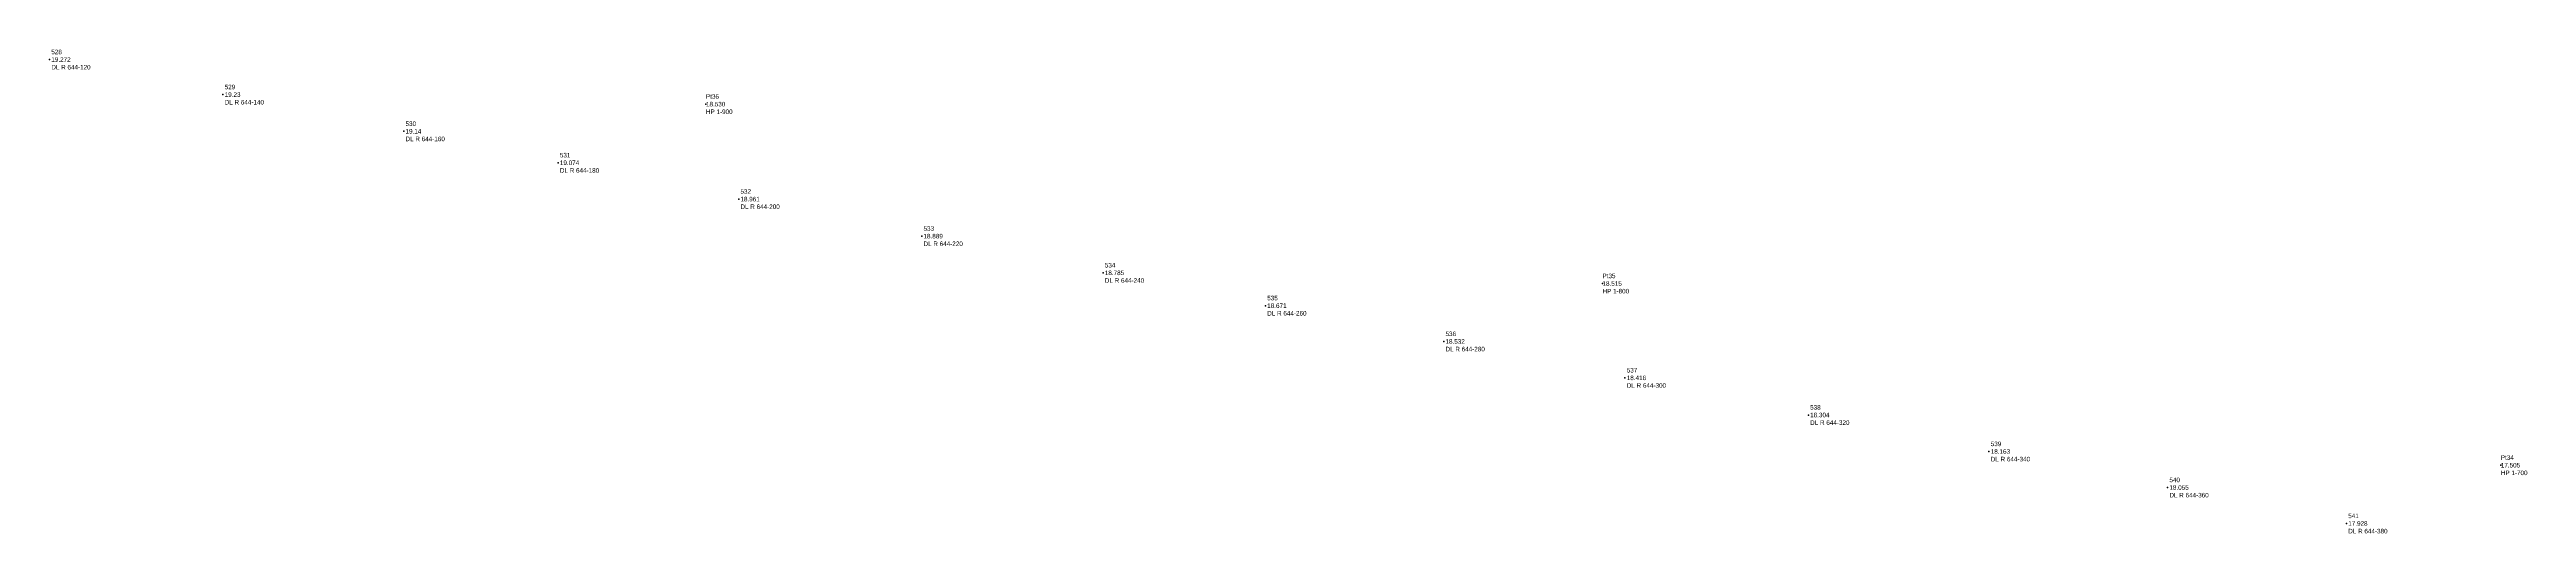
# Model space of a CAD drawing. Header units: metres. Extents: x 169978 to 830021, y 964681 to 1014880.
# Drawn here: x 177711.5 to 177982.4, y 975576.7 to 975629.6 of the extents above; entities that cross this region are included whole.
import ezdxf

# ---------------------------------------------------------------- set-up
doc = ezdxf.new("R2010")
doc.units = ezdxf.units.M

msp = doc.modelspace()

# ---------------------------------------------------------------- linework, layer by layer
at = {"layer": 'MDU TO TN 3MVN TOMLMR  CH 0-400 TO 5-800_SurveyPoint'}
for p in [(177783.29, 975623.59, 18.53), (177881.34, 975603.98, 18.52), (177979.59, 975584.12, 17.5)]:
    msp.add_point(p, dxfattribs=at)
at = {"layer": 'MEJ TO TN CH635-600 TOCH647-200_Survey'}
for p in [(177711.5, 975628.46, 19.27), (177730.46, 975624.63, 19.23), (177750.24, 975620.62, 19.14), (177767.12, 975617.18, 19.07), (177786.87, 975613.21, 18.96), (177806.89, 975609.16, 18.89), (177826.72, 975605.15, 18.79), (177844.48, 975601.56, 18.67), (177863.98, 975597.65, 18.53), (177883.8, 975593.67, 18.42), (177903.86, 975589.61, 18.3), (177923.61, 975585.62, 18.16), (177943.15, 975581.68, 18.06), (177962.71, 975577.75, 17.93)]:
    msp.add_point(p, dxfattribs=at)

# ---------------------------------------------------------------- texts
at = {"layer": 'MDU TO TN 3MVN TOMLMR  CH 0-400 TO 5-800_SurveyPoint', "color": 7, "char_height": 0.5, "width": 4.5, "attachment_point": 4}
for s, insert in [('Pt36\\P18.530\\PHP 1-900', (177783.29, 975623.59, 18.53)), ('Pt35\\P18.515\\PHP 1-800', (177881.34, 975603.98, 18.52)), ('Pt34\\P17.505\\PHP 1-700', (177979.59, 975584.12, 17.5))]:
    msp.add_mtext(s, dxfattribs=dict(at, insert=insert))
at = {"layer": 'MEJ TO TN CH635-600 TOCH647-200_Survey', "char_height": 0.5, "width": 6.5, "attachment_point": 4}
for s, insert in [(' 528\\P 19.272\\P DL R 644-120', (177711.5, 975628.46, 19.27)), (' 529\\P 19.23\\P DL R 644-140', (177730.46, 975624.63, 19.23)), (' 530\\P 19.14\\P DL R 644-160', (177750.24, 975620.62, 19.14)), (' 531\\P 19.074\\P DL R 644-180', (177767.12, 975617.18, 19.07)), (' 532\\P 18.961\\P DL R 644-200', (177786.87, 975613.21, 18.96)), (' 533\\P 18.889\\P DL R 644-220', (177806.89, 975609.16, 18.89)), (' 534\\P 18.785\\P DL R 644-240', (177826.72, 975605.15, 18.79)), (' 535\\P 18.671\\P DL R 644-260', (177844.48, 975601.56, 18.67)), (' 536\\P 18.532\\P DL R 644-280', (177863.98, 975597.65, 18.53)), (' 537\\P 18.416\\P DL R 644-300', (177883.8, 975593.67, 18.42)), (' 538\\P 18.304\\P DL R 644-320', (177903.86, 975589.61, 18.3)), (' 539\\P 18.163\\P DL R 644-340', (177923.61, 975585.62, 18.16)), (' 540\\P 18.055\\P DL R 644-360', (177943.15, 975581.68, 18.06)), (' 541\\P 17.928\\P DL R 644-380', (177962.71, 975577.75, 17.93))]:
    msp.add_mtext(s, dxfattribs=dict(at, insert=insert))

doc.saveas('drawing.dxf')
